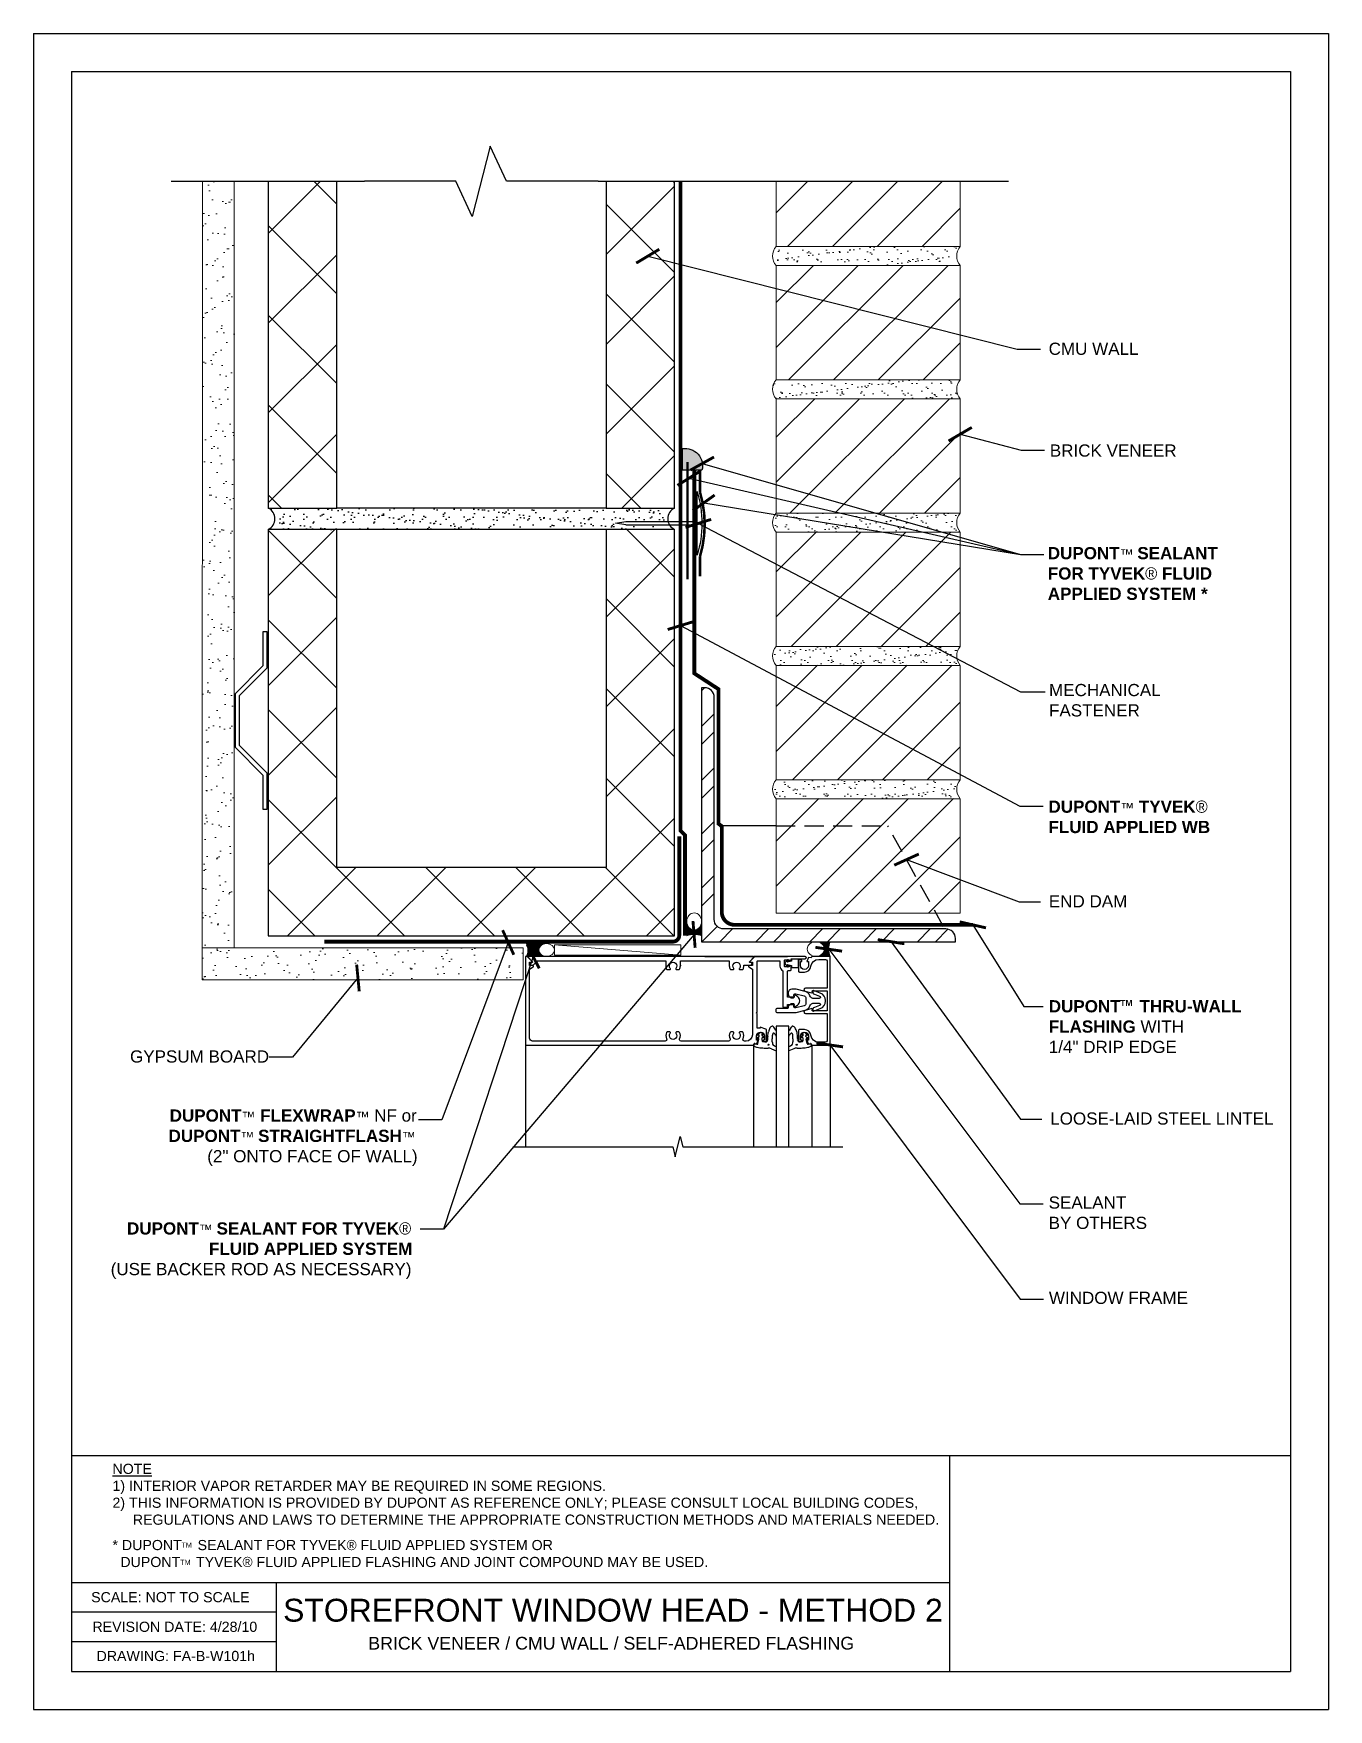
# Model space of a CAD drawing. Extents: x 305.9 to 331.4, y -41.5 to -8.5.
import ezdxf

# ---------------------------------------------------------------- set-up
doc = ezdxf.new("R2010")
doc.units = 0
doc.header["$LTSCALE"] = 1.5
doc.header["$MEASUREMENT"] = 0
doc.linetypes.add('DASHED2', pattern=[0.375, 0.25, -0.125])
doc.linetypes.add('HIDDEN', pattern=[0.375, 0.25, -0.125])
doc.layers.get('0').update_dxf_attribs({"color": 8, "linetype": 'CONTINUOUS'})
for name, color, linetype in [('8x11-ttb$0$B', 5, 'CONTINUOUS'), ('CMU', 250, 'CONTINUOUS'), ('DuPont Self-Adhered Flashing', 252, 'CONTINUOUS'), ('DuPont Thru-Wall Flashing', 252, 'CONTINUOUS'), ('SEALANT', 250, 'CONTINUOUS'), ('Storefront Window', 250, 'CONTINUOUS'), ('STRUCTURE', 250, 'CONTINUOUS'), ('TEXT', 7, 'CONTINUOUS'), ('Tyvek FA WB', 10, 'DASHED2')]:
    doc.layers.add(name, color=color, linetype=linetype)
for name, color, linetype, lineweight in [('A-Backer Rod', 250, 'CONTINUOUS', 15), ('A-Sealant', 250, 'CONTINUOUS', 15), ('brick', 250, 'CONTINUOUS', 5), ('Gyp Board', 250, 'CONTINUOUS', 20), ('Shims', 250, 'CONTINUOUS', 25)]:
    doc.layers.add(name, color=color, linetype=linetype, lineweight=lineweight)
doc.layers.add('VIEWPORT', color=7, linetype='CONTINUOUS', plot=False)
doc.styles.add('DETAILS', font='sanss___.ttf', dxfattribs={"height": 1})
doc.dimstyles.new('ARCH_1_1-2_IN', dxfattribs={"dimscale": 0, "dimtxt": 0.09375, "dimasz": 0.09375, "dimexe": 0.0625, "dimexo": 0.0625, "dimgap": 0.0625, "dimtad": 1, "dimdec": 4, "dimlfac": 8, "dimzin": 3, "dimdsep": 46, "dimlunit": 4, "dimtxsty": 'Standard', "dimblk1": 'ARCHTICK', "dimblk2": 'ARCHTICK', "dimsah": 1, "dimcen": 0.0625, "dimdle": 0.0625, "dimclrd": 256, "dimclre": 256, "dimclrt": 256, "dimadec": 0, "dimazin": 0, "dimtfac": 1, "dimtdec": 4, "dimtmove": 0, "dimatfit": 3, "dimldrblk": 'ARCHTICK', "dimfxl": 1, "dimfrac": 2, "dimtolj": 1, "dimtzin": 0, "dimlwd": -1, "dimlwe": -1, "dimarcsym": 0})

msp = doc.modelspace()

# ---------------------------------------------------------------- texts
at = {"layer": 'TEXT', "style": 'DETAILS'}
for s, insert, char_height, width, attachment_point in [('CMU WALL', (325.8976081254785, -14.57876201990024, 2.979996827461446e-09), 0.239999999976, 6.521350676943849, 1), ('BRICK VENEER', (325.9210954901064, -16.58328645541752, 2.979996827461446e-09), 0.239999999976, 6.521350676943849, 1), ('{\\fSansSerif|b1|i0|c2|p2;DUPONT\\fArial|b0|i0|c0|p32;\\H0.8125x;™\\fArial|b1|i0|c0|p32; \\H1.2308x;SEALANT \\PFOR TYVEK\\fSymbol|b0|i0|c2|p18;â\\fArial|b0|i0|c0|p32; \\fArial|b1|i0|c0|p32;FLUID \\PAPPLIED SYSTEM *}', (325.8805993286875, -18.60305024573859, 2.979996827461446e-09), 0.239999999976, 6.521350676943849, 1), ('MECHANICAL \\PFASTENER ', (325.9052628608837, -21.29903436115834), 0.239999999976, 6.521350676943849, 1), ('{\\fSansSerif|b1|i0|c2|p2;DUPONT\\fArial|b0|i0|c0|p32;\\H0.8125x;™\\fSansSerif|b1|i0|c2|p2;\\H1.2308x; TYVEK\\fSymbol|b0|i0|c2|p18;â\\fSansSerif|b1|i0|c2|p2; \\PFLUID APPLIED WB}', (325.8937626994605, -23.59516327875707, 2.979996827461446e-09), 0.239999999976, 6.521350676943849, 1), ('END DAM', (325.901088794393, -25.45866483095801), 0.239999999976, 6.521350676943849, 1), ('\\A1;{\\fSansSerif|b1|i0|c2|p2;DUPONT    THRU-WALL\\PFLASHING} WITH \\P1/4" DRIP EDGE', (325.9001243557497, -28.04716466186397, 2.979996827461446e-09), 0.24, 5.838992667675484, 4), ('GYPSUM BOARD', (307.8082741241063, -28.51438714336854, 2.979996827461446e-09), 0.239999999976, 6.521350676943849, 1), ('\\pi1.7625;{\\fSansSerif|b1|i0|c2|p2;DUPONT\\fArial|b0|i0|c0|p32;\\H0.8125x;™\\fSansSerif|b1|i0|c2|p2;\\H1.2308x; FLEXWRAP\\fArial|b0|i0|c0|p32;\\H0.81248x;™\\fSansSerif|b1|i0|c2|p2;\\H1.2308x; \\fSansSerif|b0|i0|c2|p2;NF }or \\P\\pi1.7405;{\\fSansSerif|b1|i0|c2|p2;\\H0.99997x;DUPONT\\fArial|b0|i0|c0|p32;\\H0.8125x;™\\fArial|b1|i0|c0|p32; \\H1.2308x;STRAIGHTFLASH\\fArial|b0|i0|c0|p32;\\H0.81248x;™\\fSansSerif|b0|i0|c2|p2;\\H1.2308x;\\P\\pi2.5023;(2" ONTO FACE OF WALL)}', (306.8267738969237, -29.67715263444097, 2.979996827461446e-09), 0.239999999976, 6.521350676943849, 1), ('LOOSE-LAID STEEL LINTEL', (325.9287304330359, -29.7357244502536, 2.979996827461446e-09), 0.239999999976, 6.521350676943849, 1), ('SEALANT \\PBY OTHERS', (325.898132673072, -31.39000878815909, 2.979996827461446e-09), 0.239999999976, 6.521350676943849, 1), ('\\pi1.5423;{\\fSansSerif|b1|i0|c2|p2;DUPONT\\fArial|b0|i0|c0|p32;\\H0.8125x;™\\fArial|b1|i0|c0|p32; \\H1.2308x;SEALANT FOR TYVEK\\fSymbol|b0|i0|c2|p18;â\\fArial|b0|i0|c0|p32; \\P\\pi3.1562;\\fArial|b1|i0|c0|p32;FLUID APPLIED SYSTEM\\P\\pi1.2207;\\fArial|b0|i0|c0|p32;\\H0.99998x;(USE BACKER ROD AS NECESSARY)}', (306.2067804364076, -31.90007240789993, 2.979996827461446e-09), 0.239999999976, 7.112845512646311, 1), ('WINDOW FRAME', (325.9028976683851, -33.26679129829495, 2.979996827461446e-09), 0.239999999976, 6.521350676943849, 1), ('{\\LNOTE\\P}1) INTERIOR VAPOR RETARDER MAY BE REQUIRED IN SOME REGIONS.\\P\\pi-0.4,l0.4;2) THIS INFORMATION IS PROVIDED BY DUPONT AS REFERENCE ONLY; PLEASE CONSULT LOCAL BUILDING CODES, REGULATIONS AND LAWS TO DETERMINE THE APPROPRIATE CONSTRUCTION METHODS AND MATERIALS NEEDED.\\P{\\H0.5x;\\P\\pi0,l0;}* DUPONT    SEALANT FOR TYVEK{\\fSymbol|b0|i0|c2|p18;â} FLUID APPLIED SYSTEM OR \\P\\pi-0.2,l0.2;  DUPONT    TYVEK{\\fSymbol|b0|i0|c2|p18;â} FLUID APPLIED FLASHING AND JOINT COMPOUND MAY BE USED.', (307.4627157338434, -36.65380808486469, 5.959993654922892e-09), 0.2, 16.47484938053185, 1), ('TM', (308.8229476104332, -38.20502920954613, 5.959993654922892e-09), 0.1, 8.310000000000002, 1), ('TM', (308.7986954276084, -38.54399070371966, 5.959993654922892e-09), 0.1, 8.310000000000002, 1), ('\\pi-0.033334,l0.033334,t0.1;SCALE: NOT TO SCALE', (307.0431068917822, -39.18044175476302, 2.979996827461446e-09), 0.2, 16.26451670448571, 1), ('\\pi0.34682;{\\H0.9x;STOREFRONT WINDOW HEAD - METHOD 2 \\P\\pi2.0248;\\H0.55556x;BRICK VENEER / CMU WALL / SELF-ADHERED FLASHING}', (310.4760806296274, -39.31214994679823, 2.979996827461446e-09), 0.5, 13.39364764594225, 1), ('\\pi-0.033334,l0.033334,t0.1;DRAWING: FA-B-W101h', (307.1493494773275, -40.33851442939124, 2.979996827461446e-09), 0.2, 16.26451670448571, 1)]:
    msp.add_mtext(s, dxfattribs=dict(at, insert=insert, char_height=char_height, width=width, attachment_point=attachment_point))
at = {"layer": 'TEXT', "insert": (327.3068649936728, -27.58227599533279, 2.979996827461446e-09), "char_height": 0.12, "attachment_point": 4, "style": 'DETAILS'}
msp.add_mtext('{\\fSansSerif|b1|i0|c2|p2;TM}', dxfattribs=at)

# ---------------------------------------------------------------- blocks, each defined once
blk = doc.blocks.new('_ArchTick')
at = {"color": 0, "linetype": 'ByBlock', "const_width": 0.15}
blk.add_lwpolyline([(-0.5, -0.5), (0.5, 0.5)], dxfattribs=at)
blk = doc.blocks.new('Revsion Date')
at = {"layer": 'TEXT', "insert": (0.000131622949083976, 0.2031688605532622, 2.979996827461446e-09), "char_height": 0.2, "width": 16.26451670448571, "attachment_point": 1, "style": 'DETAILS'}
blk.add_mtext('\\pi-0.033334,l0.033334,t0.1;REVISION DATE: 4/28/10', dxfattribs=at)

# ---------------------------------------------------------------- hatches: boundary and pattern name
at = {"layer": 'brick'}
h = msp.add_hatch(dxfattribs=at)
h.set_pattern_fill('_USER', color=256, scale=0.625, angle=45, style=0, pattern_type=0)
h.set_pattern_definition([(45, (201.3883350853977, 144.6060092729494), (-0.4419417382415922, 0.4419417382415922), [])])
h.paths.add_polyline_path([(324.1557121878132, -15.30741227630037), (324.1557121878128, -13.05741227630037), (320.530712187813, -13.05741227630037), (320.530712187813, -15.30741227630037)])
h.paths.add_polyline_path([(324.155712187813, -17.93241227630037), (324.155712187813, -15.68241227630037), (320.530712187813, -15.68241227630037), (320.530712187813, -17.93241227630037)])
h.paths.add_polyline_path([(320.5307121878132, -18.30741227630037), (320.530712187813, -20.55741227630037), (324.155712187813, -20.55741227630037), (324.155712187813, -18.30741227630037)])
h.paths.add_polyline_path([(320.530712187813, -20.93241227630037), (320.530712187813, -23.18241227630037), (324.155712187813, -23.18241227630037), (324.155712187813, -20.93241227630037)])
h.paths.add_polyline_path([(324.155712187813, -23.55741227630037), (320.530712187813, -23.55741227630037), (320.5307121878132, -23.93241227630048), (323.0391481045261, -23.93241227630037), (324.074146689683, -25.80741227630048), (324.1557121878132, -25.80741227630037)])
h.paths.add_polyline_path([(323.0391481045261, -23.93241227630037), (320.5307121878132, -23.93241227630037), (320.530712187813, -25.80741227630037), (324.074146689683, -25.80741227630048)], flags=16)
h.paths.add_polyline_path([(324.155712187813, -11.39627444189207), (320.5307121878128, -11.39627444189207), (320.5307121878128, -12.68241227630037), (324.155712187813, -12.68241227630037)])
h = msp.add_hatch(dxfattribs=at)
h.set_pattern_fill('AR-SAND', color=256, scale=0.15, style=0)
h.set_pattern_definition([(37.50000000000001, (0, 0), (-0.009449003716441223, 0.2890235653519738), [0, -0.228, 0, -0.255, 0, -0.24375]), (7.499999999999999, (0, 0), (0.2654665057901591, 0.423321909784461), [0, -0.123, 0, -0.2055, 0, -0.07875]), (327.5, (-0.1845, 0), (0.4671212792627242, 0.0008488580305446746), [0, -0.075, 0, -0.27, 0, -0.3525]), (317.5, (-0.1845, 0), (0.450918990685844, 0.1316513347401374), [0, -0.0375, 0, -0.177, 0, -0.2025])])
h.paths.add_polyline_path([(324.155712187813, -12.68527877682968), (320.530712187813, -12.68527877682968, 0.3636398934486824), (320.530712187813, -13.06027877682968), (324.155712187813, -13.06027877682968, -0.3636398934486824)])
h.paths.add_polyline_path([(324.155712187813, -15.31027877682968), (320.530712187813, -15.31027877682968, 0.3636398934486824), (320.530712187813, -15.68527877682968), (324.155712187813, -15.68527877682968, -0.3636398934486824)])
h.paths.add_polyline_path([(324.155712187813, -17.93527877682968), (320.530712187813, -17.93527877682968, 0.3636398934486845), (320.530712187813, -18.31027877682968), (324.155712187813, -18.31027877682968, -0.3636398934486845)])
h.paths.add_polyline_path([(324.155712187813, -20.56027877682968), (320.530712187813, -20.56027877682968, 0.3636398934486845), (320.530712187813, -20.93527877682968), (324.155712187813, -20.93527877682968, -0.3636398934486845)])
h.paths.add_polyline_path([(324.155712187813, -23.18527877682968), (320.530712187813, -23.18527877682968, 0.3636398934486845), (320.530712187813, -23.56027877682968), (324.155712187813, -23.56027877682968, -0.3636398934486845)])
at = {"layer": 'CMU'}
h = msp.add_hatch(dxfattribs=at)
h.set_pattern_fill('ANSI37', color=256, scale=10, style=0)
h.set_pattern_definition([(315, (-99.51316138506098, -5.278242130936718), (-0.8838834764831843, -0.8838834764831844), []), (225, (-99.51316138506098, -5.278242130936718), (-0.8838834764831844, 0.8838834764831843), [])])
h.paths.add_polyline_path([(311.8780806088644, -17.83651204303141), (310.5307121878106, -17.83651204303141), (310.5307121878106, -11.39627444189213), (311.8780806088644, -11.39627444189213)])
h.paths.add_polyline_path([(317.1833437667592, -11.3962744418921), (318.530712187813, -11.3962744418921), (318.530712187813, -17.83651204303141), (317.183343766759, -17.83651204303141)])
h = msp.add_hatch(dxfattribs=at)
h.set_pattern_fill('AR-SAND', color=256, scale=0.15, style=0)
h.set_pattern_definition([(322.5, (-99.51316138506098, -5.278242130936718), (-0.009449003716441223, -0.2890235653519738), [0, -0.228, 0, -0.255, 0, -0.24375]), (352.5, (-99.51316138506098, -5.278242130936718), (0.2654665057901591, -0.423321909784461), [0, -0.123, 0, -0.2055, 0, -0.07875]), (32.50000000000003, (-99.69766138506105, -5.278242130936718), (0.4671212792627242, -0.0008488580305446746), [0, -0.075, 0, -0.27, 0, -0.3525]), (42.50000000000002, (-99.69766138506105, -5.278242130936718), (0.450918990685844, -0.1316513347401374), [0, -0.0375, 0, -0.177, 0, -0.2025])])
h.paths.add_polyline_path([(317.1833437667593, -17.83651204303141), (318.5307121878129, -17.83651204303141, 0.626566807474878), (318.5307121878131, -18.25756467461039), (310.5307121878107, -18.25756467461034, 0.6265668074746842), (310.5307121878108, -17.83651204303141), (311.8780806088644, -17.83651204303141)])
h = msp.add_hatch(dxfattribs=at)
h.set_pattern_fill('ANSI37', color=256, scale=10, style=0)
h.set_pattern_definition([(315, (-186.4481936504073, 66.81780837746103), (-0.8838834764831843, -0.8838834764831844), []), (225, (-186.4481936504073, 66.81780837746103), (-0.8838834764831844, 0.8838834764831843), [])])
h.paths.add_polyline_path([(318.530712187813, -26.25756467461068), (317.183343766759, -26.25756467461068), (311.8780806088644, -26.25756467461068), (310.5307121878105, -26.25756467461068), (310.5307121878105, -18.25756467461034), (311.8780806088644, -18.25756467461034), (311.8780806088644, -24.91019625355673), (317.1833437667591, -24.91019625355673), (317.1833437667593, -18.25756467461034), (318.530712187813, -18.25756467461034)])
at = {"layer": 'Gyp Board'}
h = msp.add_hatch(dxfattribs=at)
h.set_pattern_fill('AR-SAND', color=256, scale=0.25, style=0)
h.set_pattern_definition([(322.5, (300.6371304650054, -17.72763236988436), (-0.01574833952740204, -0.4817059422532897), [0, -0.38, 0, -0.425, 0, -0.40625]), (352.5, (300.6371304650054, -17.72763236988436), (0.4424441763169318, -0.7055365163074351), [0, -0.205, 0, -0.3425, 0, -0.13125]), (32.50000000000003, (300.3296304650054, -17.72763236988436), (0.7785354654378738, -0.001414763384241124), [0, -0.125, 0, -0.45, 0, -0.5875]), (42.50000000000002, (300.3296304650054, -17.72763236988436), (0.7515316511430733, -0.2194188912335623), [0, -0.0625, 0, -0.295, 0, -0.3375])])
h.paths.add_polyline_path([(309.8617092877969, -26.49756467461069), (309.2367092877969, -26.64156866085526), (309.2367092877969, -26.22909694233323), (309.2384981090643, -11.39627444189213), (309.8617092877969, -11.39627444189213)])
h = msp.add_hatch(dxfattribs=at)
h.set_pattern_fill('AR-SAND,_O', color=256, scale=0.25, angle=-90.00000000000001)
h.set_pattern_definition([(127.5, (872.1955963881773, -1808.647339533682), (-0.4817059422532897, -0.01574833952740195), [0, -0.38, 0, -0.425, 0, -0.40625]), (97.49999999999987, (872.1955963881773, -1808.647339533682), (-0.705536516307435, 0.4424441763169319), [0, -0.205, 0, -0.3425, 0, -0.13125]), (57.49999999999998, (872.1955963881773, -1808.954839533682), (-0.001414763384240926, 0.7785354654378738), [0, -0.1249999999999996, 0, -0.4499999999999983, 0, -0.5874999999999966]), (47.49999999999996, (872.1955963881773, -1808.954839533682), (-0.2194188912335621, 0.7515316511430734), [0, -0.0625, 0, -0.295, 0, -0.3375])])
h.paths.add_polyline_path([(309.2272614753005, -26.49756467461069), (309.2272614753005, -27.12256467461069), (315.5503607169591, -27.12256467461069), (315.5503607169591, -26.49756467461069)])
at = {"layer": 'SEALANT', "linetype": 'Continuous'}
h = msp.add_hatch(color=256, dxfattribs=at)
edge = h.paths.add_edge_path()
edge.add_arc((318.7375513957678, -17.00474740625133), 0.3441322299249296, -14.641672197195192, 98.43551844311838, ccw=False)
edge.add_line((319.0705081311923, -17.09173478469546), (318.9591942998447, -17.0912822609352))
edge.add_line((318.9591942998447, -17.0912822609352), (318.6870684833148, -17.0912822609352))
edge.add_line((318.6870684833148, -17.0912822609352), (318.6870684833148, -16.66433814194824))
at = {"layer": 'SEALANT'}
h = msp.add_hatch(color=256, dxfattribs=at)
h.dxf.hatch_style = 1
edge = h.paths.add_edge_path()
edge.add_line((319.0631511559984, -26.25826137859656), (319.0631511559984, -25.97408070261032))
edge.add_ellipse((318.9179532149698, -25.97408070261048), major_axis=(-3.091782922089659e-17, -0.1683143818658813), ratio=0.8626591466456877, start_angle=270, end_angle=450, ccw=False)
edge.add_line((318.772755273941, -25.97408070261031), (318.772755273941, -26.25651944686104))
edge.add_arc((318.9157256745104, -26.62874169092541), 0.3987354190629078, 68.3008732832439, 111.0117606362949, ccw=False)
h = msp.add_hatch(color=256, dxfattribs=at)
h.dxf.hatch_style = 1
edge = h.paths.add_edge_path()
edge.add_line((321.5957917011436, -26.37371500821793), (321.3128092851412, -26.37371500821793))
edge.add_ellipse((321.3128092851413, -26.51830071591344), major_axis=(0.1676046770705811, -4.104995049419623e-17), ratio=0.8626591466456877, start_angle=270, end_angle=450, ccw=False)
edge.add_line((321.3128092851412, -26.66288642360912), (321.5940571143379, -26.66288642360912))
edge.add_arc((321.9647098673784, -26.52051886385307), 0.3970541341018255, 158.3008732832439, 201.0117606362948, ccw=False)
h = msp.add_hatch(color=256, dxfattribs=at)
h.dxf.hatch_style = 1
edge = h.paths.add_edge_path()
edge.add_arc((315.3559864824681, -26.53675053536841), 0.2792165669671467, 333.1394719912861, 386.86052800861216, ccw=False)
edge.add_line((315.6050780969194, -26.66290622837892), (316.0125596704011, -26.66290622837892))
edge.add_ellipse((316.0125596704023, -26.53675053536841), major_axis=(0.1516421285032117, -9.28509570360912e-18), ratio=0.8319303761802328, start_angle=90, end_angle=270, ccw=False)
edge.add_line((316.0125596703972, -26.41059484235822), (315.6050780969197, -26.41059484235845))
at = {"layer": 'STRUCTURE'}
h = msp.add_hatch(dxfattribs=at)
h.set_pattern_fill('ANSI32', color=256, scale=2, style=0)
h.set_pattern_definition([(45, (-1283.08551394559, -654.8436835573258), (-0.5303300858899106, 0.5303300858899107), []), (45, (-1282.73196055559, -654.8436835573258), (-0.5303300858899106, 0.5303300858899107), [])])
edge = h.paths.add_edge_path()
edge.add_line((319.3130821752853, -25.93623058622583), (319.3130821752853, -21.56123058622583))
edge.add_arc((319.1255821752853, -21.56123058622583), 0.1875, 0, 90)
edge.add_line((319.1255821752853, -21.37373058622583), (319.0630821752853, -21.37373058622583))
edge.add_line((319.0630821752853, -21.37373058622583), (319.0630821752853, -26.37373058622583))
edge.add_line((319.0630821752853, -26.37373058622583), (324.0630821752853, -26.37373058622583))
edge.add_line((324.0630821752853, -26.37373058622583), (324.0630821752853, -26.31123058622572))
edge.add_arc((323.8755821752853, -26.31123058622572), 0.1875, 0, 90)
edge.add_line((323.8755821752853, -26.12373058622572), (319.5005821752853, -26.12373058622583))
edge.add_arc((319.5005821752853, -25.93623058622584), 0.1874999999999964, 179.9999999999989, 270, ccw=False)

# ---------------------------------------------------------------- linework, layer by layer
at = {"layer": '8x11-ttb$0$B', "color": 7}
for p, q in [((306.6581126541623, -9.241914424278491, 2.979996827461446e-09), (306.6581126541623, -40.74191442427849, 2.979996827461446e-09)), ((306.6581126541623, -9.241914424278491, 2.979996827461446e-09), (330.6581126541623, -9.241914424278491, 2.979996827461446e-09)), ((330.6581126541623, -9.241914424278491, 2.979996827461446e-09), (330.6581126541623, -40.74191442427849, 2.979996827461446e-09)), ((306.6581126541623, -38.99124815943509, 2.979996827461446e-09), (323.9466596670013, -38.99124815943509, 2.979996827461446e-09)), ((306.6581126541623, -40.74191442427849, 2.979996827461446e-09), (330.6581126541623, -40.74191442427849, 2.979996827461446e-09))]:
    msp.add_line(p, q, dxfattribs=at)
at = {"layer": '8x11-ttb$0$B', "color": 7, "elevation": 2.979996827461446e-09}
for points in [[(330.6581126541623, -36.49659411100782), (306.6581126541623, -36.49659411100782)], [(323.9466596670013, -36.49659411100782), (323.9466596670013, -40.74191442427849)], [(310.685818815494, -38.99124815943509), (310.685818815494, -40.74191442427849)], [(310.685818815494, -39.57484815943509), (306.6581126541623, -39.57484815943509)], [(310.685818815494, -40.15844815943509), (306.6581126541623, -40.15844815943509)]]:
    msp.add_lwpolyline(points, dxfattribs=at)
at = {"layer": 'A-Backer Rod'}
for centre, major_axis, ratio in [((318.9179532149698, -25.97408070261031, 2.979996827461446e-09), (-3.091782922089662e-17, -0.1683143818658813), 0.8626591466456875), ((321.3128092851412, -26.51830071591344, -2.979996827461446e-09), (0.1676046770705812, -4.104995049419628e-17), 0.8626591466456875), ((316.0125596704023, -26.5367505353687, 2.979996827461446e-09), (0.1516421285032117, -9.285095703609124e-18), 0.8319303761802328)]:
    msp.add_ellipse(centre, major_axis=major_axis, ratio=ratio, dxfattribs=at)
at = {"layer": 'A-Sealant'}
for centre, radius, start, end in [((318.9157256745104, -26.62874169092572, 2.979996827461446e-09), 0.3987354190632542, 68.3008732832507, 111.0117606362654), ((321.9647098673786, -26.52051886385307, -2.979996827461446e-09), 0.3970541341021705, 158.3008732832506, 201.011760636267)]:
    msp.add_arc(centre, radius, start, end, dxfattribs=at)
at = {"layer": 'brick'}
msp.add_lwpolyline([(320.530712187813, -11.3962744418921), (320.530712187813, -12.68527877682968), (324.155712187813, -12.68527877682968), (324.155712187813, -11.39627444189207)], dxfattribs=at)
for points in [[(320.530712187813, -15.31027877682968), (324.155712187813, -15.31027877682968), (324.155712187813, -13.06027877682968), (320.530712187813, -13.06027877682968)], [(320.530712187813, -17.93527877682968), (324.155712187813, -17.93527877682968), (324.155712187813, -15.68527877682968), (320.530712187813, -15.68527877682968)], [(320.530712187813, -20.56027877682968), (324.155712187813, -20.56027877682968), (324.155712187813, -18.31027877682968), (320.530712187813, -18.31027877682968)], [(320.530712187813, -23.18527877682968), (324.155712187813, -23.18527877682968), (324.155712187813, -20.93527877682968), (320.530712187813, -20.93527877682968)], [(320.530712187813, -25.81027877682968), (324.155712187813, -25.81027877682968), (324.155712187813, -23.56027877682968), (320.530712187813, -23.56027877682968)]]:
    msp.add_lwpolyline(points, close=True, dxfattribs=at)
for centre in [(320.7544309452447, -12.87277877682968), (324.3794309452447, -12.87277877682968), (320.7544309452447, -15.49777877682968), (324.3794309452447, -15.49777877682968), (320.7544309452447, -18.12277877682968), (324.3794309452447, -18.12277877682968), (320.7544309452447, -20.74777877682968), (324.3794309452447, -20.74777877682968), (320.7544309452447, -23.37277877682968), (324.3794309452447, -23.37277877682968)]:
    msp.add_arc(centre, 0.2919012374533256, 140.0334297092304, 219.9665702907696, dxfattribs=at)
at = {"layer": 'CMU'}
for p, q in [((317.1833437667593, -17.83651204303141), (311.8780806088644, -17.83651204303141)), ((318.5307121878131, -18.25756467461039), (310.5307121878107, -18.25756467461034)), ((317.1833437667591, -24.91019625355673), (311.8780806088644, -24.91019625355673))]:
    msp.add_line(p, q, dxfattribs=at)
for points in [[(310.5307121878106, -11.39627444189213), (310.5307121878106, -17.83651204303141), (311.8780806088644, -17.83651204303141), (311.8780806088644, -11.39627444189213)], [(317.1833437667592, -11.39627247902024), (317.183343766759, -17.83651204303141), (318.530712187813, -17.83651204303141), (318.530712187813, -11.3962744418921)], [(311.8780806088644, -24.91019625355673), (311.8780806088644, -18.25756467461034), (310.5307121878105, -18.25756467461034), (310.5307121878105, -26.25756467461068), (311.8780806088644, -26.25756467461068)], [(311.8780806088644, -26.25756467461068), (318.530712187813, -26.25756467461068), (318.530712187813, -18.25756467461034), (317.1833437667593, -18.25756467461034), (317.1833437667591, -24.91019625355673)]]:
    msp.add_lwpolyline(points, dxfattribs=at)
msp.add_lwpolyline([(309.9612279465013, -22.51058658179775), (309.9612232596181, -21.52771728705071), (310.5085890704987, -20.98034625583847), (310.5085856916536, -20.27178090322556), (310.4243751653387, -20.27178130478953), (310.4243783778505, -20.9454655153082), (309.87701256697, -21.49283654652044), (309.8770175865197, -22.54546812545581), (310.424388617732, -23.09283393633635), (310.4243918302438, -23.76651814685522), (310.5086023565586, -23.76651774529122), (310.5085989777136, -23.05795239267812)], close=True, dxfattribs=at)
for centre, start, end in [((310.428666693552, -18.04703835882086), 295.8602149818812, 64.13978501811867), ((318.6327576820717, -18.04703835882086), 115.8602149818812, 244.1397850181186)]:
    msp.add_arc(centre, 0.2339542958322982, start, end, dxfattribs=at)
at = {"layer": 'DuPont Self-Adhered Flashing', "const_width": 0.075, "elevation": 2.979996827461446e-09}
msp.add_lwpolyline([(311.6379453160343, -26.37309921723167), (318.4993933997621, -26.37309921723167, 0.414213562373095), (318.6243933997621, -26.24809921723167), (318.6243933997623, -24.30102979179242)], format="xyb", dxfattribs=at)
at = {"layer": 'DuPont Thru-Wall Flashing'}
msp.add_line((320.530712187813, -24.08959265326038), (319.4508193288872, -24.08959265326038), dxfattribs=at)
at = {"layer": 'DuPont Thru-Wall Flashing', "linetype": 'HIDDEN'}
for p, q in [((320.530712187813, -24.08959265326038), (322.7302506548652, -24.08959265326027)), ((323.8288768355952, -26.07986019411533, 2.979996827461446e-09), (322.7302506548652, -24.08959265326027, 2.979996827461446e-09))]:
    msp.add_line(p, q, dxfattribs=at)
at = {"layer": 'DuPont Thru-Wall Flashing', "const_width": 0.075, "elevation": 2.979996827461446e-09}
msp.add_lwpolyline([(318.9208947485811, -17.0912822609352), (318.9208947485811, -21.0912822609352), (319.3470648659904, -21.36954934510376)], dxfattribs=at)
msp.add_lwpolyline([(319.3470648659904, -21.36954934510376), (319.3958805045737, -21.40142343682314), (319.3958805045739, -24.05139439736976), (319.4619138447693, -24.10182576880752), (319.4619138447693, -25.7914586163443, 0.414157893119434), (319.7118663271542, -26.04145861182846), (324.405712187813, -26.04235077328912)], format="xyb", dxfattribs=at)
at = {"layer": 'Gyp Board'}
msp.add_lwpolyline([(309.2384981090643, -11.39627444189213), (309.2272614753005, -26.49756467461069), (309.8617092877969, -26.49756467461069), (309.8617092877969, -11.39627444189213)], dxfattribs=at)
msp.add_lwpolyline([(309.2272614753005, -26.49756467461069), (309.2272614753005, -27.12256467461069), (315.5503607169591, -27.12256467461069), (315.5503607169591, -26.49756467461069)], close=True, dxfattribs=at)
at = {"layer": 'SEALANT', "linetype": 'Continuous'}
msp.add_line((318.530712187813, -17.81158876468092), (318.530712187813, -17.53584889201514), dxfattribs=at)
at = {"layer": 'SEALANT', "linetype": 'Continuous', "elevation": 2.979996827461446e-09}
msp.add_lwpolyline([(318.6870684833148, -16.66433814194824, -0.5377535088939361), (319.0705081311923, -17.09173478469546), (318.9591942998447, -17.0912822609352), (318.6870684833148, -17.0912822609352)], format="xyb", close=True, dxfattribs=at)
at = {"layer": 'SEALANT', "linetype": 'Continuous', "const_width": 0.05, "elevation": 2.979996827461446e-09, "flags": 128}
msp.add_lwpolyline([(318.7860311751514, -19.24223282761442), (318.7860311751514, -16.92867463829722)], dxfattribs=at)
at = {"layer": 'SEALANT', "linetype": 'Continuous', "const_width": 0.05, "flags": 128}
msp.add_lwpolyline([(319.0325012853531, -17.09158027558741), (319.0325012853531, -17.52496075728903, -0.1459908652465312), (319.0325012853531, -18.78669458744928), (319.0325012853531, -19.18082767236926)], format="xyb", dxfattribs=at)
at = {"layer": 'Shims', "lineweight": 15, "elevation": 2.979996827461446e-09}
msp.add_lwpolyline([(316.1689285016234, -26.43310526091022), (318.6571016610162, -26.43310526091022), (318.6571016610162, -26.64099553350218), (316.1689285016234, -26.64099553350218)], close=True, dxfattribs=at)
msp.add_lwpolyline([(318.6571016610162, -26.64099553350218), (316.1689285016234, -26.43310526091022)], dxfattribs=at)
at = {"layer": 'Storefront Window'}
for p, q in [((319.1273370010454, -26.66290720400571), (320.7573036509315, -26.66290720400571)), ((320.1932022191698, -28.24818761651699), (320.150078037108, -28.26892991359634)), ((320.1738837455109, -28.3817583958708), (320.1916138219253, -28.30248763902836)), ((320.1972851755658, -28.24286249041833), (320.1982029400589, -28.22474290931285)), ((321.118299667366, -28.24286249041833), (321.117381902873, -28.22474290931285)), ((321.1223826237621, -28.24818761651699), (321.165506805824, -28.26892991359634)), ((321.141701097421, -28.3817583958708), (321.1239710210066, -28.30248763902836)), ((315.5945125347583, -28.41290720400582), (315.5945125347583, -30.41290720400582)), ((320.0827924214659, -28.41290720400571), (320.0827924214659, -30.41290720400571)), ((320.0957339587338, -28.38654418354184), (320.0926818716355, -28.42266958604719)), ((320.4373616089108, -28.48307797068878), (320.5324610346781, -28.52447192904796)), ((320.8782232340211, -28.48307797068878), (320.7831238082538, -28.52447192904796)), ((321.219850884198, -28.38654418354184), (321.2229029712964, -28.42266958604719)), ((321.2323370010454, -28.41290720400573), (321.2323370010454, -30.41290720400571)), ((321.5940571143377, -28.41290720400582), (321.5940571143377, -30.41290720400582))]:
    msp.add_line(p, q, dxfattribs=at)
for points in [[(320.0653370010454, -26.9163183295903), (320.0653370010454, -28.20790720400572, -0.4142135623731034), (319.9403370010454, -28.33290720400572), (319.9083722534724, -28.33290720400572, -0.5558234986353783), (319.8805728694196, -28.28818881320075, 0.236434646243465), (319.8798139204865, -28.16011032900573, 0.2822912805812141), (319.8664422156501, -28.15190720400574), (319.8185185694764, -28.15190720400574, 0.6446448688012341), (319.8072376203121, -28.17679356764208, -2.206052281035937), (319.6974363817786, -28.17679356764208, 0.6446448688013208), (319.6861554326142, -28.15190720400574), (319.6382317864405, -28.15190720400574, 0.2822912805812464), (319.6248600816041, -28.16011032900573, 0.236434646243558), (319.6241011326713, -28.28818881320117, -0.5558234986353612), (319.5963017486181, -28.33290720400572), (318.6583722534724, -28.33290720400572, -0.5558234986355347), (318.6305728694194, -28.2881888132008, 0.236434646243559), (318.6298139204865, -28.16011032900573, 0.2822912805812567), (318.6164422156501, -28.15190720400574), (318.5685185694764, -28.15190720400574, 0.6446448688013702), (318.5572376203121, -28.17679356764208, -2.206052281035924), (318.4474363817786, -28.17679356764208, 0.6446448688014803), (318.4361554326142, -28.15190720400574), (318.3882317864405, -28.15190720400574, 0.2822912805812284), (318.3748600816041, -28.16011032900573, 0.2364346462434863), (318.3741011326713, -28.28818881320109, -0.5558234986354615), (318.3463017486182, -28.33290720400572), (315.7367924214659, -28.33290720400572, -0.4142135623730951), (315.6747924214659, -28.27090720400571), (315.6747924214659, -26.9163183295903), (315.7458874131868, -26.87074461694877, 0.7490425318064292), (315.737792421466, -26.8431164298643), (315.6747924214659, -26.84311642986432), (315.6747924214659, -26.7781164298643), (315.721399137262, -26.77811642986433, 0.6603470238661271), (315.7264552933334, -26.76627542937041), (315.6434857158566, -26.67961831511684), (315.6434857158566, -26.66290720400571), (315.594792421466, -26.66290720400571), (315.594792421466, -28.41290720400571), (320.0827924214659, -28.41290720400571), (320.0933378760114, -28.38290720400573), (320.1463370010454, -28.39290720400572), (320.1753370010454, -28.31040720400571), (320.1463370010454, -28.31040720400571), (320.1463370010454, -28.23340720400572, -1), (320.3043370010453, -28.23340720400572), (320.3043370010453, -28.31040720400571), (320.2753370010453, -28.31040720400571), (320.2753370010453, -28.32240720400574, 0.414213562373134), (320.2953370010454, -28.34240720400572), (320.3443370010453, -28.34240720400572), (320.3443370010453, -28.11940720400571, 0.3224291363345259), (320.327276513075, -28.09570142098283), (320.2173370010453, -28.05533715569652), (320.2173370010453, -28.07690720400572), (320.1553370010454, -28.07690720400572), (320.1553370010454, -27.78740720400572), (320.1403370010454, -27.77240720400573), (320.1553370010454, -27.75740720400572), (320.1553370010454, -26.76790720400572, -0.4142135623731125), (320.1703370010454, -26.75290720400574), (320.6043371010453, -26.75290720400574), (320.6043371010453, -26.85390720400574, 0.2953831756989194), (320.6663370010453, -26.94969859923503), (320.6663370010453, -27.66240720400572), (320.7563370010453, -27.66240720400572), (320.7563370010453, -27.6079072040057), (320.8856996251558, -27.6079072040057), (320.8813633176768, -27.65747142529199, 0.6309963913485143), (320.8891407701166, -27.6620520448333), (320.950940079442, -27.62170526181359, 0.5417518471030809), (320.950844663342, -27.45417412099005), (320.8891313201786, -27.41398364781509, 0.6302003646972343), (320.8813633176768, -27.41857062747434), (320.8856797088204, -27.46790720400571), (320.7563370010453, -27.46790720400571), (320.7563370010453, -26.9539072040057, -0.4142135623731125), (320.7713370010453, -26.93890720400572), (320.8143369010453, -26.93890720400572, 0.4142135623730605), (320.8293369010453, -26.92390720400573), (320.8293369010453, -26.87190720400571, 0.4142135623731367), (320.8043369010453, -26.84690720400573), (320.7893369010453, -26.84690720400573), (320.7893369010453, -26.86890720400572), (320.7093371010453, -26.86890720400572, -0.4142135623730604), (320.6943371010453, -26.85390720400574), (320.6943371010453, -26.74590720400573, -0.4142135623730605), (320.7093371010453, -26.73090720400575), (320.7893369010453, -26.73090720400572), (320.7893369010453, -26.75290720400574), (320.8043369010453, -26.75290720400574, 0.4142135623730951), (320.8293369010453, -26.7279072040057), (320.8293369010453, -26.71290720400572), (321.1018370010453, -26.71290720400572, 1), (321.1018370010453, -26.66290720400571), (320.096188286234, -26.66290720400571), (320.096188286234, -26.67961831511684), (320.0132187087571, -26.76627542937041, 0.660347023866325), (320.0182748648285, -26.7781164298643), (320.0653370010454, -26.7781164298643), (320.0653370010454, -26.8431164298643), (320.0023370010454, -26.8431164298643, 0.7490425318063794), (319.9942420093246, -26.87074461694874)], [(320.7455590156744, -26.77775639889853), (320.7682274680473, -26.75074118934461, 0.9999999999999398), (320.7490763569692, -26.73467149910243), (320.6943371010453, -26.79990720400571), (320.7490763569692, -26.86514290890898, 1.000000000000095), (320.7682274680473, -26.84907321866683), (320.7455590156743, -26.82205800911291), (320.8323371010454, -26.8418558150201), (320.8323371010454, -26.88390720400571), (320.9733372010453, -26.88390720400571), (320.9733372010453, -26.7159072040057), (320.8323371010454, -26.7159072040057), (320.8323371010454, -26.75795859299132)], [(320.9700571143377, -28.12440720400582), (320.9700571143377, -28.34240720400584), (321.0190571143378, -28.34240720400584, 0.4142135623730951), (321.0390571143378, -28.32240720400583), (321.0390571143378, -28.3104072040058), (321.0100571143378, -28.3104072040058), (321.0100571143378, -28.2334072040058, -1), (321.1680571143378, -28.2334072040058), (321.1680571143378, -28.3104072040058), (321.1390571143378, -28.3104072040058), (321.1680571143378, -28.39290720400584), (321.2210562393717, -28.38290720400582), (321.2320571143377, -28.41290720400582), (321.5940571143377, -28.41290720400582), (321.5940571143377, -26.66290720400582), (321.2320571143377, -26.66290720400582), (321.2210562393717, -26.69290720400582), (321.1680571143378, -26.68290720400583), (321.1390571143378, -26.76540720400584), (321.1680571143378, -26.76540720400584), (321.1680571143378, -26.84240720400584, -1), (321.0100571143378, -26.84240720400584), (321.0100571143378, -26.76540720400584), (321.0390571143378, -26.76540720400584), (321.0390571143378, -26.75340720400581, 0.4142135623730951), (321.0190571143378, -26.73340720400583), (320.9700571143377, -26.73340720400583), (320.9700571143377, -26.95140720400582, 0.414213562373043), (320.9900571143378, -26.97140720400583), (321.0890571143377, -26.97140720400583, 0.3770804301294552), (321.2169948133163, -26.8589282566374, -0.3770804301294248), (321.3717101702207, -26.72290720400582), (321.5040571143377, -26.72290720400582, -0.4142135623730951), (321.5340571143378, -26.75290720400582), (321.5340571143378, -27.28862076238127), (321.1082335162746, -27.28862076238127, 0.8769746978767272), (321.1004688292707, -27.34759850618113), (321.2339856539834, -27.38337480266651, 0.5773515995314432), (321.2462331412476, -27.37112736428219), (321.240896018985, -27.35120895283228, -0.4931454260313212), (321.2505552772479, -27.33862076238125), (321.5340571143378, -27.33862076238125), (321.5340571143378, -27.73719364563016), (321.2505552772479, -27.73719364563016, -0.4931454260313071), (321.240896018985, -27.72460545517913), (321.2462331412476, -27.70468704372922, 0.5773515995314307), (321.2339856539834, -27.69243960534493), (321.1004688292707, -27.72821590183031, 0.8769746978767224), (321.1082335162746, -27.78719364563017), (321.5340571143378, -27.78719364563017), (321.5340571143378, -28.32290720400582, -0.4142135623730908), (321.5040571143377, -28.35290720400582), (321.3717101702207, -28.35290720400582, -0.3770804301294404), (321.2169948133163, -28.21688615137424, 0.3770804301294486), (321.0890571143377, -28.10440720400581), (320.9900571143378, -28.10440720400581, 0.4142135623730951)], [(321.2807181190088, -27.5833569164422), (321.3785826104365, -27.5833569164422, -0.8390996311772737), (321.3871331140197, -27.63184923196184), (321.2863542072567, -27.66852975426542, 0.317837245195849), (321.2468779710387, -27.7254650401087, 0.5176380902049651), (321.2670076343929, -27.73942199727145), (321.4017623486685, -27.69037529234814, 0.315298788878987), (321.5044072063097, -27.54378324350552), (321.5044072063097, -27.53293058937885, 0.315298788878986), (321.4017623486685, -27.38633854053626), (321.2670076343931, -27.33729183561294, 0.5176380902051414), (321.2468779710388, -27.35124879277572, 0.3178372451957014), (321.2863542072567, -27.40818407861894), (321.3871331140197, -27.44486460092253, -0.8390996311772755), (321.3785826104365, -27.4933569164422), (321.2807181190088, -27.4933569164422, -0.304694561002323), (321.1973999937825, -27.43738763798569, 0.234468587772891), (321.1040286875226, -27.35509470026176), (320.9241905032055, -27.30690720400571), (320.8433928659205, -27.30690720400571, 0.4142135623730951), (320.7683928659205, -27.38190720400573), (320.7683928659205, -27.40304226793432, 0.2679491924310998), (320.8058928659206, -27.46799417321813), (320.8239121038069, -27.47839758506248, 0.1316524975874127), (320.831412103807, -27.48040720400573), (320.8698288806734, -27.48040720400573, 0.466307658155023), (320.8846009969686, -27.4628024813407), (320.8792072306899, -27.43221291270504, -0.5486187866266593), (320.9165160346333, -27.39802569258637), (321.0807349734633, -27.44202802462777, -0.3394542588633731), (321.1177940212082, -27.49032431594222), (321.1177940212082, -27.58638951694218, -0.3394542588633806), (321.0807349734633, -27.63468580825662), (320.9163495772015, -27.67873274243249, -0.5486187866267026), (320.879040773258, -27.64454552231379), (320.8846009969686, -27.61301192667071, 0.4663076581549861), (320.8698288806734, -27.59540720400571), (320.831412103807, -27.59540720400571, 0.1316524975873938), (320.8239121038069, -27.59741682294896), (320.8058928659206, -27.60782023479331, 0.2713314781362632), (320.7683988308341, -27.6737180266843, -0.4179124203606423), (320.753400023817, -27.68890720400572), (320.5559370930173, -27.68890720400572, 0.4142135623730777), (320.5259370930173, -27.71890720400572), (320.5259370930173, -27.73890720400573, 0.4142135623731123), (320.5559370930173, -27.76890720400573), (320.9275472025289, -27.76890720400573), (321.1040286875226, -27.72161913262264, 0.2344685877728889), (321.1973999937825, -27.6393261948987, -0.3046945610023244)]]:
    msp.add_lwpolyline(points, format="xyb", close=True, dxfattribs=at)
msp.add_lwpolyline([(318.6453370010453, -26.8371164298643), (318.6453370010453, -26.85090720400575), (318.6453370010453, -26.75290720400571), (319.6093370010453, -26.75290720400571), (319.6093370010453, -26.85090720400569, 0.1181116224261147), (319.6248600816041, -26.91570407900571, 0.2822912805812102), (319.6382317864405, -26.9239072040057), (319.6861554326142, -26.9239072040057, 0.6446448688013827), (319.6974363817786, -26.89902084036933, -2.206052281035945), (319.807237620312, -26.89902084036933, 0.6446448688013372), (319.8185185694764, -26.9239072040057), (319.8664422156501, -26.9239072040057, 0.2822912805812784), (319.8798139204866, -26.91570407900571, 0.1181116224259826), (319.8953370010453, -26.85090720400575), (319.8953370010453, -26.8371164298643), (320.0123370010454, -26.8371164298643, 0.4142135623730951), (320.0593370010453, -26.7901164298643), (320.0593370010453, -26.7841164298643), (320.0197302852491, -26.7841164298643, -0.6603470238662281), (320.0103402811166, -26.76212600037564), (320.0891411037131, -26.67982291899696, 0.6603470238662849), (320.0819180236111, -26.66290720400571), (315.6582559784794, -26.66290720400571, 0.6603470238663963), (315.6510328983774, -26.67982291899699), (315.7298337209739, -26.76212600037567, -0.6603470238662127), (315.7204437168414, -26.7841164298643), (315.6808370010452, -26.7841164298643), (315.6808370010452, -26.7901164298643, 0.6681786379192892), (315.7610710197609, -26.82335044858007), (315.8315142643354, -26.75290720400571), (318.3593370010453, -26.75290720400568), (318.3593370010453, -26.85090720400569, 0.1181116224261147), (318.3748600816041, -26.91570407900571, 0.282291280581196), (318.3882317864405, -26.9239072040057), (318.4361554326142, -26.9239072040057, 0.6446448688013827), (318.4474363817786, -26.89902084036933, -2.206052281035945), (318.557237620312, -26.89902084036933, 0.6446448688013372), (318.5685185694764, -26.9239072040057), (318.6164422156501, -26.9239072040057, 0.2822912805812784), (318.6298139204866, -26.91570407900571, 0.1181116224259781), (318.6453370010453, -26.85090720400575)], format="xyb", dxfattribs=at)
for points in [[(320.782792421466, -30.41290720400571), (320.782792421466, -28.03790720400571), (320.532792421466, -28.03790720400571), (320.532792421466, -30.41290720400571)], [(315.3445125347583, -30.41291720400585), (318.4945471143377, -30.41291720400585), (318.5445671143377, -30.61289720400583), (318.6445471143377, -30.21291720400583), (318.6945471143377, -30.41291720400585), (321.8446016939171, -30.41291720400585)]]:
    msp.add_lwpolyline(points, dxfattribs=at)
for centre, radius in [((320.3796596351029, -28.40372475118676), 0.009999994), ((320.3796596351029, -28.40372475118676), 0.009999998000000001), ((320.935925207829, -28.40372475118676), 0.009999994), ((320.935925207829, -28.40372475118676), 0.009999998000000001)]:
    msp.add_circle(centre, radius, dxfattribs=at)
for centre, radius, start, end in [((320.4675941649723, -28.09568809383467), 0.06095632, 116.3958828872613, 140.4136828872571), ((320.4564149926678, -28.07406319717398), 0.03647031, 75.8130828872562, 115.7608828872615), ((320.4356685704383, -28.09393317655696), 0.06270373, 33.83458288725899, 61.75308288725593), ((320.8799162724936, -28.09393317655696), 0.06270373, 118.2469171127441, 146.165417112741), ((320.8591698502642, -28.07406319717398), 0.03647031, 64.23911711273853, 104.1869171127438), ((320.8479906779596, -28.09568809383467), 0.06095632, 39.5863171127429, 63.60411711273871), ((320.1056984593283, -28.3873860433302), 0.00999999999999946, 68.75895674949903, 175.170782887257), ((320.1866535517429, -28.17911399028918), 0.2134523999999931, 248.7589567494925, 263.062968237257), ((320.1523520796984, -28.27591994266601), 0.007350630999999883, 108.0210865470537, 272.6856453723809), ((320.155572364201, -28.18577603997304), 0.09752886999999721, 268.3102578877638, 283.6979915728043), ((320.1877884686004, -28.21675816897229), 0.0224316, 130.0569828872599, 175.9620826872578), ((320.1683402971366, -28.21413459207909), 0.003027116, 195.9853928872575, 302.6182828872605), ((320.2182659856139, -28.30276627222827), 0.09870529, 111.5782828872551, 119.2925828872557), ((320.5047097441652, -28.59370664143825), 0.5148453, 122.4998828872619, 130.0557828872577), ((320.1827984462258, -28.28734365332781), 0.007967245000000487, 10.55807856120363, 121.2302603150341), ((320.1900581645629, -28.22932987435533), 0.02005705, 80.31018288725878, 113.8001828872558), ((320.1713431922627, -28.29535672749702), 0.02148832999996489, 340.6188724532775, 26.15753020732189), ((320.1822931289382, -28.23559540950794), 0.01666048999999861, 310.9035828872621, 334.1391828872594), ((320.188502430463, -28.21674121436268), 0.008709076999999999, 358.9757828872579, 55.51108288725512), ((320.1748950514158, -28.22373850379981), 0.02332952, 357.5324828872573, 17.04848288725685), ((320.2328667168399, -28.16700851711769), 0.008912183, 61.84018288725697, 122.4627828872551), ((320.1602826308099, -28.30273678205975), 0.162894, 41.10518288725952, 61.86408288725418), ((320.3229631398846, -28.19959605650871), 0.07361984, 175.170782887257, 197.0015128872569), ((320.2551153666564, -28.19682739673024), 0.006830666, 44.29788288725705, 142.9729828872577), ((320.3700246838962, -28.29017553040455), 0.1192468, 175.793222587257, 195.277122887257), ((320.3032861904632, -28.29114452488187), 0.05308686, 152.6832828872557, 169.4253828872579), ((320.2643010134195, -28.21389629296118), 0.01378669, 211.6165828872576, 240.2473928872605), ((320.273594702847, -28.32079417242014), 0.01864066, 182.2057848872571, 240.2307828872578), ((320.2648596166042, -28.27285361450382), 0.01063895, 81.9383828872611, 145.2410828872557), ((320.0209062471284, -28.5846911660758), 0.4297797, 50.16688288725678, 56.60518288726115), ((320.3792169458387, -28.01935097891527), 0.2098549, 235.3870928872554, 241.8370728872571), ((320.2865216717405, -28.29821227756543), 0.04465169, 240.2143328872592, 261.0616028872594), ((320.2012259709601, -28.72302061986741), 0.4652344, 77.95178288725734, 81.95468288726059), ((320.3184637670944, -28.09522476050981), 0.2501091, 261.0553628872528, 273.2521728872534), ((320.2823627331903, -28.20252145652631), 0.002865378, 219.7797328872602, 310.5617828872579), ((320.2771091459177, -28.20103590451808), 0.008003958, 332.7798828872592, 41.06728288725805), ((320.2864861761635, -28.2666793493147), 0.0154608, 9.203882887257947, 51.0621828872556), ((320.2986506669055, -28.264882048564), 0.003169448, 264.2742528872571, 12.81868288725682), ((320.3310274484184, -28.31641265017961), 0.02867408, 273.250642887258, 2.168382887257569), ((320.7261608730108, -28.30143718227768), 0.3661788, 169.1822828872575, 182.1699198872573), ((319.1724351473956, -28.0045954908702), 1.215661, 349.1836828872584, 353.143282887258), ((320.6395842073581, -28.20568873965607), 0.2661386, 149.9358828872577, 167.8357828872572), ((320.4863562461605, -28.11700426915968), 0.08911234, 137.5359828872571, 149.9390828872573), ((321.0092528394413, -28.26381801074871), 0.5549321999999999, 176.0942277872578, 182.3014748872576), ((320.6663719377432, -28.33406361413242), 0.212041, 183.0086498872566, 195.4405128872579), ((319.7691549895052, -28.31394008980442), 0.6861788000000001, 357.4064828872564, 2.324982887257917), ((320.5841065665155, -28.23361142402808), 0.1287155, 158.1829828872569, 176.5293288872583), ((320.4807377698883, -28.19075207255327), 0.01688002, 66.04938288725727, 162.8296828872596), ((320.4635237583353, -28.22072027949423), 0.05138043, 37.54118288725947, 62.06918288725581), ((319.4794866938674, -28.73485329766604), 1.213666, 29.81928599378156, 33.83388288725645), ((319.6897529713503, -28.72269159673613), 0.9734621999999999, 30.03940315344698, 33.21418288725739), ((321.8360981490645, -28.73485329766604), 1.213666, 146.1661171127435, 150.1807140062184), ((321.6258318715816, -28.72269159673613), 0.9734621999999999, 146.7858171127441, 149.9605968465544), ((320.8520610845966, -28.22072027949423), 0.05138043, 117.9308171127442, 142.4588171127395), ((320.8348470730436, -28.19075207255327), 0.01688002, 17.17031711274209, 113.9506171127426), ((320.7314782764164, -28.23361142402808), 0.1287155, 3.47067111274169, 21.81701711274312), ((320.6492129051886, -28.33406361413242), 0.212041, 344.5594871127421, 356.9913501127434), ((320.3063320034906, -28.26381801074871), 0.5549321999999999, 357.6985251127425, 3.905772212742177), ((321.5464298534267, -28.31394008980442), 0.6861788000000001, 177.6750171127421, 182.5935171127435), ((320.8292285967714, -28.11700426915968), 0.08911234, 30.06091711274265, 42.46401711274292), ((320.6760006355738, -28.20568873965607), 0.2661386, 12.1642171127428, 30.06411711274232), ((322.1431496955363, -28.0045954908702), 1.215661, 186.8567171127421, 190.8163171127432), ((320.5894239699211, -28.30143718227768), 0.3661788, 357.8300801127428, 10.81771711274257), ((320.9845573945134, -28.31641265017961), 0.02867408, 177.8316171127424, 266.749357112742), ((320.9971210758375, -28.09522476050981), 0.2501091, 266.7478271127401, 278.9446371127472), ((321.0169341760263, -28.264882048564), 0.003169448, 167.1813171127432, 275.725747112743), ((321.0290986667684, -28.2666793493147), 0.0154608, 128.9378171127436, 170.7961171127421), ((321.1143588719718, -28.72302061986741), 0.4652344, 98.04531711273943, 102.0482171127427), ((321.2946785958035, -28.5846911660758), 0.4297797, 123.3948171127389, 129.8331171127432), ((321.0384756970142, -28.20103590451808), 0.008003958, 138.932717112742, 207.2201171127412), ((321.0332221097416, -28.20252145652631), 0.002865378, 229.438217112742, 320.2202671127397), ((321.155302212122, -28.30273678205975), 0.162894, 118.1359171127458, 138.8948171127405), ((320.9363678970932, -28.01935097891527), 0.2098549, 298.1629271127429, 304.6129071127446), ((321.0290631711914, -28.29821227756543), 0.04465169, 278.9383971127405, 299.7856671127408), ((321.0507252263277, -28.27285361450382), 0.01063895, 34.75891711274436, 98.06161711274545), ((321.0419901400847, -28.32079417242014), 0.01864066, 299.769217112742, 357.7942151127429), ((321.0604694762756, -28.19682739673024), 0.006830666, 37.02701711274226, 135.7021171127429), ((321.0512838295124, -28.21389629296118), 0.01378669, 299.7526071127394, 328.3834171127424), ((321.0122986524686, -28.29114452488187), 0.05308686, 10.57461711274214, 27.31671711274246), ((320.9455601590357, -28.29017553040455), 0.1192468, 344.7228771127426, 4.206777412742963), ((320.9926217030473, -28.19959605650871), 0.07361984, 342.9984871127431, 4.829217112742975), ((321.0827181260919, -28.16700851711769), 0.008912183, 57.53721711274483, 118.159817112743), ((320.8108750987667, -28.59370664143825), 0.5148453, 49.94421711274231, 57.50011711274546), ((321.1406897915161, -28.22373850379981), 0.02332952, 162.9515171127427, 182.4675171127427), ((321.1332917139936, -28.23559540950794), 0.01666048999999861, 205.8608171127406, 229.0964171127379), ((321.1270824124689, -28.21674121436268), 0.008709076999999999, 124.4889171127449, 181.0242171127421), ((321.1255266783691, -28.22932987435533), 0.02005705, 66.19981711274423, 99.68981711274122), ((321.1442416506692, -28.29535672749702), 0.02148832999996489, 153.8424697926795, 199.3811275467207), ((321.1327863967061, -28.28734365332781), 0.007967245000000487, 58.76973968496589, 169.4419214387964), ((321.097318857318, -28.30276627222827), 0.09870529, 60.70741711274423, 68.42171711274487), ((321.1600124787309, -28.18577603997304), 0.09752886999999721, 256.3020084271957, 271.6897421122362), ((321.1277963743315, -28.21675816897229), 0.0224316, 4.03791731274218, 49.94301711274011), ((321.1472445457953, -28.21413459207909), 0.003027116, 237.3817171127396, 344.0146071127426), ((321.128931291189, -28.17911399028918), 0.2134523999999931, 276.937031762743, 291.2410432505073), ((321.1632327632335, -28.27591994266601), 0.007350630999999883, 267.3143546276257, 71.97891345294626), ((321.2098863836036, -28.3873860433302), 0.00999999999999946, 4.829217112742975, 111.241043250501), ((320.10264637223, -28.42351144583552), 0.009999999999998899, 175.170782887257, 248.1385667260168), ((320.2499267618703, -28.05642617295931), 0.4055289000000025, 248.1385667260168, 256.9198936604051), ((320.3492699080274, -27.50300285307154), 0.9674954000000038, 258.6068211613367, 265.1114677141243), ((320.1623043245875, -28.37924055729792), 0.01184999999999929, 263.062968237257, 347.7325182691498), ((320.332380204352, -28.06105001107323), 0.4111886000000021, 260.8258990460678, 275.647665754404), ((320.384810706912, -28.57866141396278), 0.1090769999999997, 61.19840762766805, 96.29767784972275), ((320.5116629020602, -28.36898424870603), 0.05429163, 203.4083128872581, 250.7287828872603), ((320.9765674001916, -27.54457006760944), 1.000018, 241.128972887257, 243.6343327288392), ((320.3390174427402, -27.54457006760944), 1.000018, 296.3656672711606, 298.871027112743), ((320.8039219408718, -28.36898424870603), 0.05429163, 289.2712171127396, 336.5916871127419), ((320.9307741360197, -28.57866141396278), 0.1090769999999997, 83.70232215027721, 118.8015923723319), ((320.9832046385799, -28.06105001107323), 0.4111886000000021, 264.352334245596, 279.1741009539319), ((320.9663149349045, -27.50300285307154), 0.9674954000000038, 274.8885322858757, 281.3931788386566), ((321.1532805183444, -28.37924055729792), 0.01184999999999929, 192.2674817308501, 276.937031762743), ((321.0656580810617, -28.05642617295931), 0.4055289000000025, 283.0801063395947, 291.8614332739832), ((321.2129384707019, -28.42351144583552), 0.009999999999998899, 291.8614332739832, 4.829217112742975)]:
    msp.add_arc(centre, radius, start, end, dxfattribs=at)
at = {"layer": 'STRUCTURE'}
for p, q in [((308.6210993853339, -11.39627444189213, 2.979996827461446e-09), (312.4259788330299, -11.39627444189213, 2.979996827461446e-09)), ((317.0259788330299, -11.3962744418921, 2.979996827461446e-09), (325.1061463082857, -11.39627444189207, 2.979996827461446e-09)), ((317.3672614551317, -18.13481155681166, -2.979996827461446e-09), (317.5750375082607, -18.10356155681166, -2.979996827461446e-09)), ((317.5750375082607, -18.16606155681166, -2.979996827461446e-09), (317.3672614551317, -18.13481155681166, -2.979996827461446e-09)), ((317.5750375082607, -18.10356155681166, -2.979996827461446e-09), (318.9764732262658, -18.10356155681166, -2.979996827461446e-09)), ((317.5750375082607, -18.16606155681166, -2.979996827461446e-09), (318.9764732262658, -18.16606155681166, -2.979996827461446e-09))]:
    msp.add_line(p, q, dxfattribs=at)
at = {"layer": 'STRUCTURE', "elevation": 2.979996827461446e-09}
msp.add_lwpolyline([(317.0259788330299, -11.3962744418921), (315.2197435011121, -11.39627148607582), (314.903512792832, -10.7109451725342), (314.5484448732278, -12.09531342957109), (314.226015857981, -11.39627444189216), (312.4259788330299, -11.39627444189213)], dxfattribs=at)
at = {"layer": 'STRUCTURE'}
for points in [[(318.9764732262659, -17.51212189297544, -0.1473612908608156), (318.9764732262659, -18.76212189297544)], [(319.3130821752853, -25.93623058622583), (319.3130821752853, -21.56123058622583, 0.414213562373095), (319.1255821752853, -21.37373058622583), (319.0630821752853, -21.37373058622583), (319.0630821752853, -26.37373058622583), (324.0630821752853, -26.37373058622583), (324.0630821752853, -26.31123058622572, 0.414213562373095), (323.8755821752853, -26.12373058622572), (319.5005821752853, -26.12373058622583, -0.4142135623731044)]]:
    msp.add_lwpolyline(points, format="xyb", close=True, dxfattribs=at)
at = {"layer": 'Tyvek FA WB', "const_width": 0.075, "elevation": 2.979996827461446e-09, "flags": 128}
msp.add_lwpolyline([(318.7356071465839, -26.25732671280639), (318.7356071465839, -24.27546593223531), (318.6486203606701, -24.18847914632158), (318.6486203606736, -11.3962744418921)], dxfattribs=at)
at = {"layer": 'VIEWPORT', "color": 1}
for p, q in [((305.9081126541623, -8.491914424278491, 2.979996827461446e-09), (305.9081126541623, -41.49191442427849, 2.979996827461446e-09)), ((305.9081126541623, -8.491914424278491, 2.979996827461446e-09), (331.4081126541623, -8.491914424278491, 2.979996827461446e-09)), ((331.4081126541623, -8.491914424278491, 2.979996827461446e-09), (331.4081126541623, -41.49191442427849, 2.979996827461446e-09)), ((305.9081126541623, -41.49191442427849, 2.979996827461446e-09), (331.4081126541623, -41.49191442427849, 2.979996827461446e-09))]:
    msp.add_line(p, q, dxfattribs=at)

# ---------------------------------------------------------------- block references
at = {"layer": 'TEXT'}
msp.add_blockref('Revsion Date', (307.0679014647145, -39.96664734753693), dxfattribs=at)

msp.set_redraw_order([(e.dxf.handle, doc.entitydb.next_handle()) for e in msp.query("TEXT MTEXT ATTDEF DIMENSION ARC_DIMENSION")])  # texts and dimensions are drawn at this point

# ---------------------------------------------------------------- leaders
at = {"layer": 'TEXT'}
for points, override in [([(318.0033529383746, -12.87591028621159, 2.979996827461446e-09), (325.2793254169743, -14.70480282284848, 2.979996827461446e-09), (325.7389360225899, -14.70480282284848, 2.979996827461446e-09)], {"dimscale": 4, "dimgap": 0.0625, "dimtad": 0}), ([(324.155712187813, -16.38112108246273, 2.979996827461446e-09), (325.3549096667449, -16.69636003194569, 2.979996827461446e-09), (325.8145202723605, -16.69636003194569, 2.979996827461446e-09)], {"dimscale": 4, "dimgap": 0.0625, "dimtad": 0}), ([(319.0761727723439, -16.95948340078894, 2.979996827461446e-09), (325.3463713670623, -18.74753410922449, 2.979996827461446e-09), (325.8059819726778, -18.74753410922449, 2.979996827461446e-09)], {"dimscale": 4, "dimgap": 0.0625, "dimtad": 0}), ([(318.8128928310844, -17.24891382158603, 2.979996827461446e-09), (325.3463713670623, -18.74753410922449, 2.979996827461446e-09), (325.8059819726778, -18.74753410922449, 2.979996827461446e-09)], {"dimscale": 4, "dimgap": 0.0625, "dimtad": 0}), ([(319.1054577041787, -17.73464008558403, 2.979996827461446e-09), (325.3463713670623, -18.74753410922449, 2.979996827461446e-09), (325.8059819726778, -18.74753410922449, 2.979996827461446e-09)], {"dimscale": 4, "dimgap": 0.0625, "dimtad": 0}), ([(318.9994544395122, -18.1378601019278), (325.3455565983665, -21.45210497454795), (325.8287998459306, -21.45210497454795)], {"dimscale": 4, "dimtad": 0}), ([(318.6486203606712, -20.14994956342275, 2.979996827461446e-09), (325.3287133737664, -23.70606164815035, 2.979996827461446e-09), (325.788323979382, -23.70606164815035, 2.979996827461446e-09)], {"dimscale": 4, "dimgap": 0.0625, "dimtad": 0}), ([(323.0990751558869, -24.75775389457315), (325.3141131016155, -25.59131519216459), (325.7348800541804, -25.59131519216459)], {"dimscale": 4, "dimgap": 0.0625, "dimtad": 0}), ([(324.405712187813, -26.04235077328912, 2.979996827461446e-09), (325.4112059259215, -27.64881414746969, 2.979996827461446e-09), (325.7896421022245, -27.64881414746969, 2.979996827461446e-09)], {"dimscale": 4, "dimtad": 0}), ([(315.2555730767035, -26.38898488058885, 2.979996827461446e-09), (313.948641152832, -29.88114289737405, 2.979996827461446e-09), (313.4890305472164, -29.88114289737405, 2.979996827461446e-09)], {"dimscale": 4, "dimgap": 0.0625, "dimtad": 0}), ([(318.9151779809405, -26.23000664801214, 2.979996827461446e-09), (313.9785370675837, -32.0326540313572, 2.979996827461446e-09), (313.5189264619681, -32.0326540313572, 2.979996827461446e-09)], {"dimscale": 4, "dimgap": 0.0625, "dimtad": 0}), ([(322.7942349335818, -26.37373058622583, 2.979996827461446e-09), (325.3417547402584, -29.86837481146017, 2.979996827461446e-09), (325.7625216928233, -29.86837481146017, 2.979996827461446e-09)], {"dimscale": 4, "dimgap": 0.0625, "dimtad": 0}), ([(315.7465823363201, -26.66290720400571, 2.979996827461446e-09), (313.9785370675837, -32.0326540313572, 2.979996827461446e-09), (313.5189264619681, -32.0326540313572, 2.979996827461446e-09)], {"dimscale": 4, "dimgap": 0.0625, "dimtad": 0}), ([(321.5676625841926, -26.52285131368872, 2.979996827461446e-09), (325.3296830015789, -31.53837892190813, 2.979996827461446e-09), (325.7892936071945, -31.53837892190813, 2.979996827461446e-09)], {"dimscale": 4, "dimgap": 0.0625, "dimtad": 0}), ([(312.2967854869654, -27.08829256900685, 2.979996827461446e-09), (311.0111545679885, -28.64703750457511, 2.979996827461446e-09), (310.5515439623729, -28.64703750457511, 2.979996827461446e-09)], {"dimscale": 4, "dimgap": 0.0625, "dimtad": 0}), ([(321.586732360936, -28.40701734788036, 2.979996827461446e-09), (325.334447996892, -33.41516143204399, 2.979996827461446e-09), (325.7940586025076, -33.41516143204399, 2.979996827461446e-09)], {"dimscale": 4, "dimgap": 0.0625, "dimtad": 0})]:
    msp.add_leader(points, dimstyle='ARCH_1_1-2_IN', override=override, dxfattribs=at)

doc.saveas('drawing.dxf')
